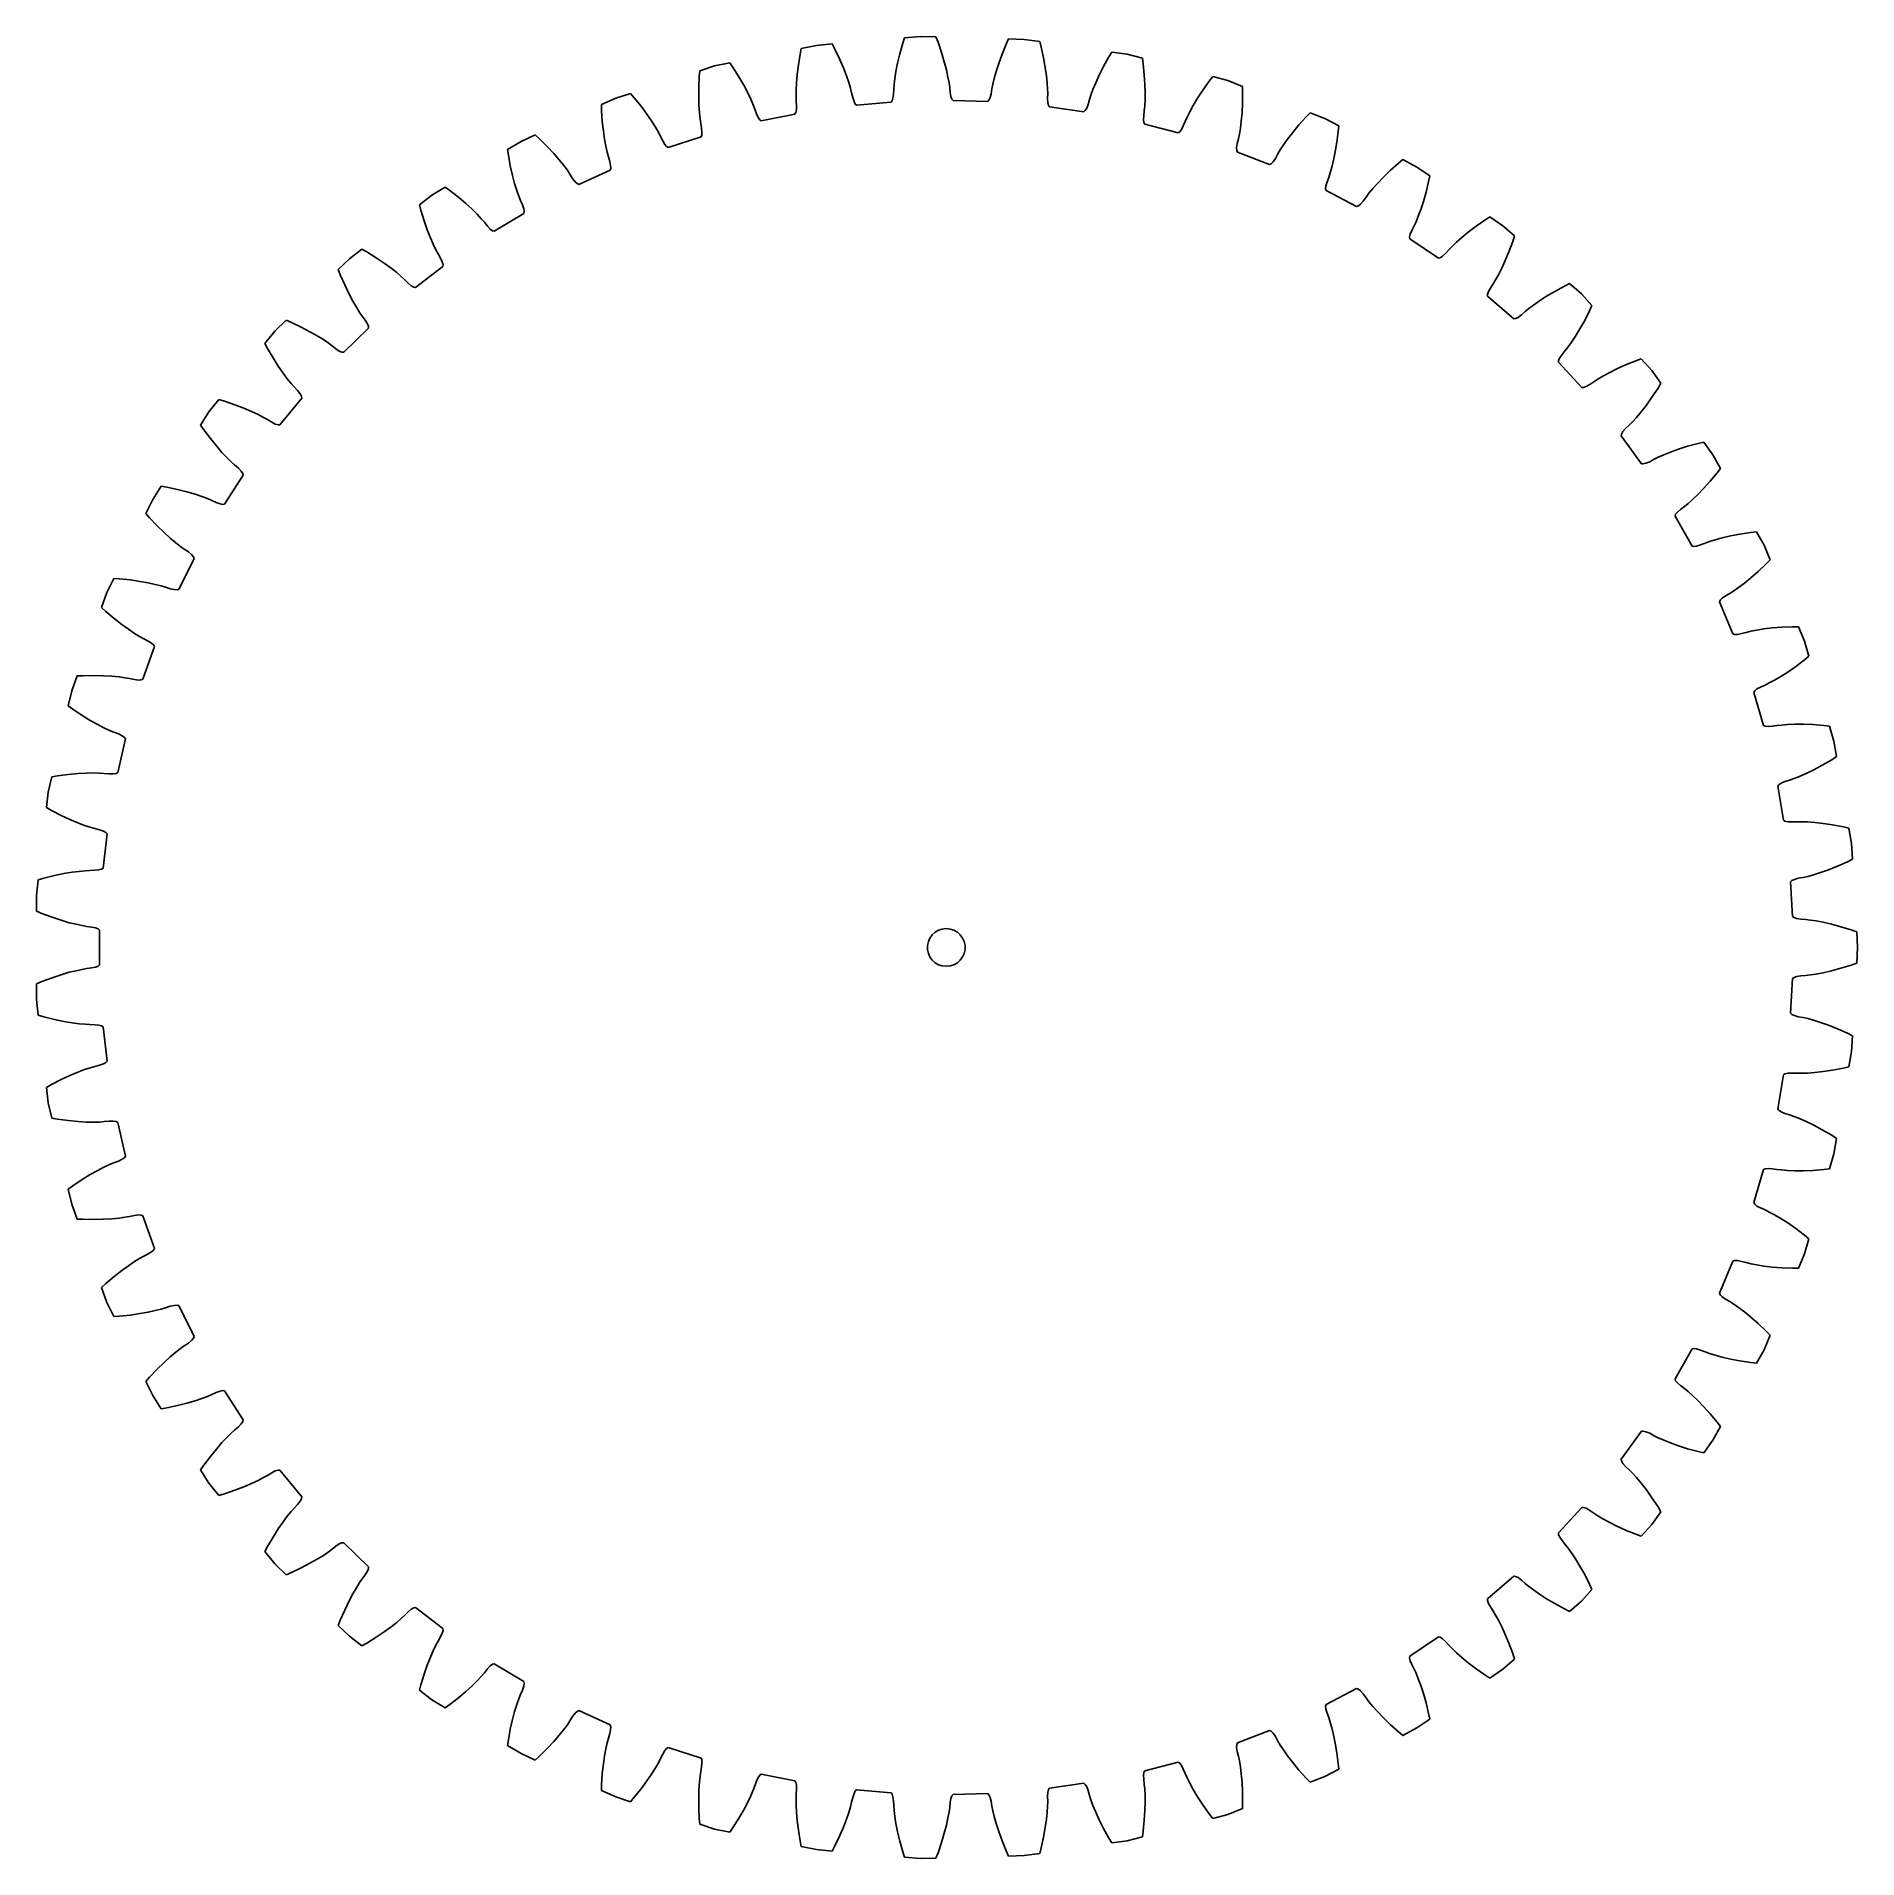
# Model space of a CAD drawing. Extents: x 0 to 145, y 0 to 145.
import ezdxf

# ---------------------------------------------------------------- set-up
doc = ezdxf.new("R2010")
doc.units = 0

msp = doc.modelspace()

# ---------------------------------------------------------------- linework, layer by layer
for p, q in [((70.38, 145.09), (69.14, 144.98)), ((71.63, 145.05), (70.38, 145.09)), ((60.81, 143.68), (60.68, 142.83)), ((60.9, 144.13), (60.81, 143.68)), ((62.13, 144.38), (60.9, 144.13)), ((63.37, 144.49), (62.13, 144.38)), ((63.59, 144.08), (63.37, 144.49)), ((63.96, 143.3), (63.59, 144.08)), ((68.76, 143.71), (68.58, 142.96)), ((69, 144.55), (68.76, 143.71)), ((69.14, 144.98), (69, 144.55)), ((71.8, 144.63), (71.63, 145.05)), ((72.08, 143.8), (71.8, 144.63)), ((72.3, 143.07), (72.08, 143.8)), ((76.9, 143.67), (76.64, 142.94)), ((77.23, 144.47), (76.9, 143.67)), ((77.42, 144.89), (77.23, 144.47)), ((78.67, 144.85), (77.42, 144.89)), ((79.9, 144.68), (78.67, 144.85)), ((80.02, 144.23), (79.9, 144.68)), ((80.21, 143.38), (80.02, 144.23)), ((85.63, 143.85), (85.4, 143.46)), ((86.87, 143.67), (85.63, 143.85)), ((88.08, 143.36), (86.87, 143.67)), ((52.82, 142.35), (52.78, 141.89)), ((54.01, 142.74), (52.82, 142.35)), ((55.23, 142.98), (54.01, 142.74)), ((55.49, 142.6), (55.23, 142.98)), ((55.95, 141.87), (55.49, 142.6)), ((60.68, 142.83), (60.58, 142.06)), ((64.26, 142.59), (63.96, 143.3)), ((64.51, 141.96), (64.26, 142.59)), ((68.45, 142.3), (68.36, 141.74)), ((68.58, 142.96), (68.45, 142.3)), ((72.47, 142.42), (72.3, 143.07)), ((72.59, 141.86), (72.47, 142.42)), ((76.43, 142.3), (76.27, 141.75)), ((76.64, 142.94), (76.43, 142.3)), ((80.34, 142.63), (80.21, 143.38)), ((80.44, 141.96), (80.34, 142.63)), ((84.98, 142.7), (84.63, 142.01)), ((85.4, 143.46), (84.98, 142.7)), ((88.14, 142.9), (88.08, 143.36)), ((88.23, 142.04), (88.14, 142.9)), ((52.78, 141.89), (52.74, 141.02)), ((52.74, 141.02), (52.74, 140.25)), ((56.33, 141.2), (55.95, 141.87)), ((56.65, 140.61), (56.33, 141.2)), ((60.53, 141.39), (60.5, 140.82)), ((60.5, 140.82), (60.5, 140.35)), ((60.58, 142.06), (60.53, 141.39)), ((64.69, 141.42), (64.51, 141.96)), ((64.83, 140.97), (64.69, 141.42)), ((64.92, 140.6), (64.83, 140.97)), ((68.27, 140.89), (68.25, 140.5)), ((68.3, 141.27), (68.27, 140.89)), ((68.36, 141.74), (68.3, 141.27)), ((72.68, 141.39), (72.59, 141.86)), ((72.73, 141.02), (72.68, 141.39)), ((72.77, 140.62), (72.73, 141.02)), ((76.09, 140.92), (76.03, 140.53)), ((76.16, 141.29), (76.09, 140.92)), ((76.27, 141.75), (76.16, 141.29)), ((80.5, 141.39), (80.44, 141.96)), ((80.53, 140.92), (80.5, 141.39)), ((80.54, 140.54), (80.53, 140.92)), ((84.14, 140.87), (83.98, 140.42)), ((84.36, 141.4), (84.14, 140.87)), ((84.63, 142.01), (84.36, 141.4)), ((88.28, 141.27), (88.23, 142.04)), ((88.3, 140.6), (88.28, 141.27)), ((92.89, 140.81), (92.47, 140.17)), ((93.4, 141.52), (92.89, 140.81)), ((93.68, 141.89), (93.4, 141.52)), ((94.88, 141.57), (93.68, 141.89)), ((96.05, 141.11), (94.88, 141.57)), ((96.06, 140.66), (96.05, 141.11)), ((46.13, 140.17), (44.99, 139.66)), ((44.99, 139.66), (45, 139.2)), ((47.31, 140.56), (46.13, 140.17)), ((47.61, 140.21), (47.31, 140.56)), ((48.16, 139.53), (47.61, 140.21)), ((48.61, 138.91), (48.16, 139.53)), ((52.74, 140.25), (52.76, 139.58)), ((52.76, 139.58), (52.8, 139.01)), ((56.89, 140.09), (56.65, 140.61)), ((57.08, 139.65), (56.89, 140.09)), ((57.22, 139.3), (57.08, 139.65)), ((57.34, 138.93), (57.22, 139.3)), ((60.5, 140.35), (60.51, 139.97)), ((60.51, 139.97), (60.54, 139.57)), ((60.54, 139.57), (60.53, 139.25)), ((65.01, 140.22), (64.92, 140.6)), ((65.11, 139.91), (65.01, 140.22)), ((65.21, 139.71), (65.11, 139.91)), ((65.32, 139.61), (65.21, 139.71)), ((68.06, 139.85), (65.32, 139.61)), ((68.14, 139.96), (68.06, 139.85)), ((68.21, 140.18), (68.14, 139.96)), ((68.25, 140.5), (68.21, 140.18)), ((72.83, 140.31), (72.77, 140.62)), ((72.91, 140.1), (72.83, 140.31)), ((73.01, 139.99), (72.91, 140.1)), ((75.76, 139.91), (73.01, 139.99)), ((75.86, 140.01), (75.76, 139.91)), ((75.95, 140.22), (75.86, 140.01)), ((76.03, 140.53), (75.95, 140.22)), ((80.53, 140.14), (80.54, 140.54)), ((80.55, 139.82), (80.53, 140.14)), ((80.61, 139.6), (80.55, 139.82)), ((80.69, 139.49), (80.61, 139.6)), ((83.41, 139.09), (80.69, 139.49)), ((83.64, 139.38), (83.53, 139.18)), ((83.75, 139.68), (83.64, 139.38)), ((83.86, 140.06), (83.75, 139.68)), ((83.98, 140.42), (83.86, 140.06)), ((88.23, 139.18), (88.27, 139.55)), ((88.27, 139.55), (88.29, 140.03)), ((88.29, 140.03), (88.3, 140.6)), ((92.13, 139.59), (91.85, 139.09)), ((92.47, 140.17), (92.13, 139.59)), ((96.01, 139.02), (96.05, 139.79)), ((96.05, 139.79), (96.06, 140.66)), ((45, 139.2), (45.06, 138.33)), ((45.06, 138.33), (45.15, 137.56)), ((48.99, 138.36), (48.61, 138.91)), ((49.29, 137.87), (48.99, 138.36)), ((49.53, 137.46), (49.29, 137.87)), ((52.8, 139.01), (52.85, 138.54)), ((52.85, 138.54), (52.9, 138.17)), ((52.9, 138.17), (52.97, 137.78)), ((57.47, 138.63), (57.34, 138.93)), ((57.6, 138.44), (57.47, 138.63)), ((57.72, 138.36), (57.6, 138.44)), ((60.41, 138.91), (57.72, 138.36)), ((60.49, 139.03), (60.41, 138.91)), ((60.53, 139.25), (60.49, 139.03)), ((83.53, 139.18), (83.41, 139.09)), ((88.17, 138.46), (88.18, 138.78)), ((88.2, 138.24), (88.17, 138.46)), ((88.18, 138.78), (88.23, 139.18)), ((88.27, 138.11), (88.2, 138.24)), ((90.93, 137.41), (88.27, 138.11)), ((91.33, 137.96), (91.19, 137.67)), ((91.48, 138.32), (91.33, 137.96)), ((91.64, 138.67), (91.48, 138.32)), ((91.85, 139.09), (91.64, 138.67)), ((95.88, 137.78), (95.95, 138.35)), ((95.95, 138.35), (96.01, 139.02)), ((100.54, 138.04), (100.05, 137.45)), ((101.12, 138.68), (100.54, 138.04)), ((101.44, 139.01), (101.12, 138.68)), ((102.6, 138.56), (101.44, 139.01)), ((103.71, 137.98), (102.6, 138.56)), ((103.67, 137.52), (103.71, 137.98)), ((38.59, 136.73), (37.52, 136.09)), ((39.72, 137.25), (38.59, 136.73)), ((40.06, 136.94), (39.72, 137.25)), ((40.68, 136.33), (40.06, 136.94)), ((45.15, 137.56), (45.24, 136.9)), ((45.24, 136.9), (45.35, 136.34)), ((49.71, 137.13), (49.53, 137.46)), ((49.88, 136.77), (49.71, 137.13)), ((50.04, 136.49), (49.88, 136.77)), ((50.19, 136.32), (50.04, 136.49)), ((52.93, 137.1), (50.31, 136.25)), ((52.99, 137.23), (52.93, 137.1)), ((52.97, 137.78), (53, 137.46)), ((53, 137.46), (52.99, 137.23)), ((91.05, 137.49), (90.93, 137.41)), ((91.19, 137.67), (91.05, 137.49)), ((95.58, 136.24), (95.63, 136.56)), ((95.63, 136.56), (95.73, 136.94)), ((95.73, 136.94), (95.8, 137.31)), ((95.8, 137.31), (95.88, 137.78)), ((99.31, 136.45), (99.05, 136.05)), ((99.64, 136.91), (99.31, 136.45)), ((100.05, 137.45), (99.64, 136.91)), ((103.43, 135.9), (103.56, 136.66)), ((103.56, 136.66), (103.67, 137.52)), ((37.52, 136.09), (37.59, 135.63)), ((37.59, 135.63), (37.74, 134.78)), ((41.2, 135.76), (40.68, 136.33)), ((41.64, 135.26), (41.2, 135.76)), ((42, 134.81), (41.64, 135.26)), ((45.35, 136.34), (45.45, 135.87)), ((45.45, 135.87), (45.55, 135.51)), ((45.55, 135.51), (45.66, 135.13)), ((45.66, 135.13), (45.73, 134.82)), ((50.31, 136.25), (50.19, 136.32)), ((95.59, 136.01), (95.58, 136.24)), ((95.64, 135.88), (95.59, 136.01)), ((98.2, 134.88), (95.64, 135.88)), ((98.33, 134.95), (98.2, 134.88)), ((98.49, 135.11), (98.33, 134.95)), ((98.67, 135.38), (98.49, 135.11)), ((98.86, 135.73), (98.67, 135.38)), ((99.05, 136.05), (98.86, 135.73)), ((103.16, 134.69), (103.3, 135.24)), ((103.3, 135.24), (103.43, 135.9)), ((108.47, 134.99), (107.82, 134.41)), ((108.83, 135.28), (108.47, 134.99)), ((109.93, 134.69), (108.83, 135.28)), ((37.74, 134.78), (37.91, 134.03)), ((37.91, 134.03), (38.08, 133.38)), ((42.28, 134.43), (42, 134.81)), ((42.49, 134.12), (42.28, 134.43)), ((42.7, 133.78), (42.49, 134.12)), ((42.9, 133.52), (42.7, 133.78)), ((43.06, 133.37), (42.9, 133.52)), ((45.7, 134.45), (43.19, 133.31)), ((45.74, 134.59), (45.7, 134.45)), ((45.73, 134.82), (45.74, 134.59)), ((102.69, 133.19), (102.78, 133.5)), ((102.78, 133.5), (102.92, 133.87)), ((102.92, 133.87), (103.03, 134.23)), ((103.03, 134.23), (103.16, 134.69)), ((107.27, 133.88), (106.8, 133.39)), ((107.82, 134.41), (107.27, 133.88)), ((110.96, 133.99), (109.93, 134.69)), ((110.67, 132.7), (110.87, 133.54)), ((110.87, 133.54), (110.96, 133.99)), ((31.49, 132.45), (30.5, 131.69)), ((32.56, 133.1), (31.49, 132.45)), ((32.93, 132.83), (32.56, 133.1)), ((33.61, 132.29), (32.93, 132.83)), ((34.2, 131.79), (33.61, 132.29)), ((38.08, 133.38), (38.25, 132.83)), ((38.25, 132.83), (38.41, 132.38)), ((38.41, 132.38), (38.55, 132.03)), ((38.55, 132.03), (38.7, 131.67)), ((43.19, 133.31), (43.06, 133.37)), ((102.67, 132.96), (102.69, 133.19)), ((102.71, 132.83), (102.67, 132.96)), ((105.14, 131.54), (102.71, 132.83)), ((105.89, 132.3), (105.66, 131.98)), ((106.12, 132.6), (105.89, 132.3)), ((106.42, 132.97), (106.12, 132.6)), ((106.8, 133.39), (106.42, 132.97)), ((110.45, 131.96), (110.67, 132.7)), ((30.5, 131.69), (30.62, 131.25)), ((30.62, 131.25), (30.88, 130.42)), ((34.69, 131.33), (34.2, 131.79)), ((35.1, 130.93), (34.69, 131.33)), ((35.42, 130.58), (35.1, 130.93)), ((35.67, 130.3), (35.42, 130.58)), ((38.81, 131), (36.46, 129.58)), ((38.7, 131.67), (38.81, 131.36)), ((38.81, 131.36), (38.84, 131.14)), ((38.84, 131.14), (38.81, 131)), ((105.28, 131.59), (105.14, 131.54)), ((105.45, 131.73), (105.28, 131.59)), ((105.66, 131.98), (105.45, 131.73)), ((109.87, 130.34), (110.05, 130.78)), ((110.05, 130.78), (110.25, 131.32)), ((110.25, 131.32), (110.45, 131.96)), ((115.74, 130.72), (115.36, 130.47)), ((116.77, 130.02), (115.74, 130.72)), ((30.88, 130.42), (31.13, 129.69)), ((31.13, 129.69), (31.37, 129.06)), ((35.92, 129.99), (35.67, 130.3)), ((36.14, 129.75), (35.92, 129.99)), ((36.32, 129.62), (36.14, 129.75)), ((36.46, 129.58), (36.32, 129.62)), ((109.36, 129.13), (109.41, 129.35)), ((109.41, 129.35), (109.53, 129.65)), ((109.53, 129.65), (109.71, 130)), ((109.71, 130), (109.87, 130.34)), ((114.03, 129.51), (113.51, 129.08)), ((114.65, 129.97), (114.03, 129.51)), ((115.36, 130.47), (114.65, 129.97)), ((117.72, 129.2), (116.77, 130.02)), ((117.57, 128.76), (117.72, 129.2)), ((25.92, 128.16), (24.93, 127.39)), ((26.32, 127.93), (25.92, 128.16)), ((27.06, 127.47), (26.32, 127.93)), ((31.37, 129.06), (31.6, 128.54)), ((31.6, 128.54), (31.81, 128.11)), ((31.81, 128.11), (31.99, 127.78)), ((31.99, 127.78), (32.18, 127.44)), ((109.38, 128.98), (109.36, 129.13)), ((111.65, 127.43), (109.38, 128.98)), ((112.22, 127.81), (111.98, 127.59)), ((112.48, 128.1), (112.22, 127.81)), ((112.74, 128.37), (112.48, 128.1)), ((113.09, 128.7), (112.74, 128.37)), ((113.51, 129.08), (113.09, 128.7)), ((116.98, 127.24), (117.27, 127.95)), ((117.27, 127.95), (117.57, 128.76)), ((24.93, 127.39), (24.03, 126.52)), ((24.03, 126.52), (24.2, 126.1)), ((27.7, 127.04), (27.06, 127.47)), ((28.24, 126.65), (27.7, 127.04)), ((28.69, 126.29), (28.24, 126.65)), ((29.05, 125.98), (28.69, 126.29)), ((32.37, 126.78), (30.19, 125.1)), ((32.18, 127.44), (32.32, 127.15)), ((32.32, 127.15), (32.38, 126.93)), ((32.38, 126.93), (32.37, 126.78)), ((111.79, 127.46), (111.65, 127.43)), ((111.98, 127.59), (111.79, 127.46)), ((116.44, 126.12), (116.7, 126.63)), ((116.7, 126.63), (116.98, 127.24)), ((24.2, 126.1), (24.55, 125.3)), ((24.55, 125.3), (24.88, 124.61)), ((29.32, 125.73), (29.05, 125.98)), ((29.61, 125.45), (29.32, 125.73)), ((29.85, 125.24), (29.61, 125.45)), ((30.05, 125.13), (29.85, 125.24)), ((30.19, 125.1), (30.05, 125.13)), ((115.64, 124.77), (115.8, 125.05)), ((115.8, 125.05), (116.01, 125.38)), ((116.01, 125.38), (116.21, 125.7)), ((116.21, 125.7), (116.44, 126.12)), ((120.92, 124.79), (120.26, 124.4)), ((121.68, 125.2), (120.92, 124.79)), ((122.09, 125.41), (121.68, 125.2)), ((123.04, 124.59), (122.09, 125.41)), ((24.88, 124.61), (25.2, 124.01)), ((25.2, 124.01), (25.49, 123.52)), ((25.49, 123.52), (25.74, 123.12)), ((115.57, 124.55), (115.64, 124.77)), ((115.57, 124.41), (115.57, 124.55)), ((117.65, 122.61), (115.57, 124.41)), ((118.84, 123.42), (118.55, 123.18)), ((119.22, 123.7), (118.84, 123.42)), ((119.69, 124.03), (119.22, 123.7)), ((120.26, 124.4), (119.69, 124.03)), ((123.88, 123.67), (123.04, 124.59)), ((123.69, 123.25), (123.88, 123.67)), ((19.88, 122.49), (18.99, 121.62)), ((20.31, 122.31), (19.88, 122.49)), ((21.09, 121.94), (20.31, 122.31)), ((21.78, 121.58), (21.09, 121.94)), ((25.74, 123.12), (25.95, 122.81)), ((25.95, 122.81), (26.19, 122.49)), ((26.19, 122.49), (26.36, 122.21)), ((26.36, 122.21), (26.44, 122)), ((26.44, 122), (26.45, 121.86)), ((117.8, 122.62), (117.65, 122.61)), ((118, 122.72), (117.8, 122.62)), ((118.26, 122.92), (118, 122.72)), ((118.55, 123.18), (118.26, 122.92)), ((122.92, 121.81), (123.3, 122.48)), ((123.3, 122.48), (123.69, 123.25)), ((18.99, 121.62), (18.2, 120.65)), ((18.2, 120.65), (18.41, 120.25)), ((22.36, 121.25), (21.78, 121.58)), ((22.85, 120.95), (22.36, 121.25)), ((23.24, 120.69), (22.85, 120.95)), ((23.54, 120.46), (23.24, 120.69)), ((23.85, 120.22), (23.54, 120.46)), ((26.45, 121.86), (24.47, 119.94)), ((121.98, 120.37), (122.26, 120.75)), ((122.26, 120.75), (122.57, 121.23)), ((122.57, 121.23), (122.92, 121.81)), ((18.41, 120.25), (18.85, 119.49)), ((18.85, 119.49), (19.26, 118.84)), ((24.12, 120.04), (23.85, 120.22)), ((24.33, 119.95), (24.12, 120.04)), ((24.47, 119.94), (24.33, 119.95)), ((121.21, 119.15), (121.22, 119.3)), ((123.07, 117.13), (121.21, 119.15)), ((121.22, 119.3), (121.31, 119.5)), ((121.31, 119.5), (121.5, 119.77)), ((121.5, 119.77), (121.75, 120.07)), ((121.75, 120.07), (121.98, 120.37)), ((127.36, 119.25), (126.56, 118.93)), ((127.79, 119.41), (127.36, 119.25)), ((128.64, 118.49), (127.79, 119.41)), ((19.26, 118.84), (19.64, 118.29)), ((19.64, 118.29), (19.98, 117.83)), ((19.98, 117.83), (20.28, 117.46)), ((124.03, 117.59), (123.7, 117.37)), ((124.34, 117.8), (124.03, 117.59)), ((124.75, 118.04), (124.34, 117.8)), ((125.25, 118.31), (124.75, 118.04)), ((125.85, 118.61), (125.25, 118.31)), ((126.56, 118.93), (125.85, 118.61)), ((129.37, 117.48), (128.64, 118.49)), ((14.53, 116.17), (13.74, 115.2)), ((14.97, 116.04), (14.53, 116.17)), ((21.13, 116.3), (19.38, 114.17)), ((20.28, 117.46), (20.53, 117.18)), ((20.53, 117.18), (20.8, 116.89)), ((20.8, 116.89), (21, 116.64)), ((21, 116.64), (21.11, 116.44)), ((21.11, 116.44), (21.13, 116.3)), ((123.21, 117.13), (123.07, 117.13)), ((123.42, 117.21), (123.21, 117.13)), ((123.7, 117.37), (123.42, 117.21)), ((128.21, 115.73), (128.66, 116.36)), ((128.66, 116.36), (129.14, 117.08)), ((129.14, 117.08), (129.37, 117.48)), ((13.74, 115.2), (13.07, 114.15)), ((15.8, 115.76), (14.97, 116.04)), ((16.52, 115.49), (15.8, 115.76)), ((17.13, 115.22), (16.52, 115.49)), ((17.65, 114.98), (17.13, 115.22)), ((18.07, 114.76), (17.65, 114.98)), ((18.4, 114.58), (18.07, 114.76)), ((127.11, 114.41), (127.43, 114.76)), ((127.43, 114.76), (127.8, 115.2)), ((127.8, 115.2), (128.21, 115.73)), ((13.07, 114.15), (13.33, 113.77)), ((13.33, 113.77), (13.85, 113.08)), ((18.74, 114.37), (18.4, 114.58)), ((19.02, 114.22), (18.74, 114.37)), ((19.24, 114.16), (19.02, 114.22)), ((19.38, 114.17), (19.24, 114.16)), ((126.2, 113.29), (126.23, 113.43)), ((127.82, 111.07), (126.2, 113.29)), ((126.23, 113.43), (126.35, 113.63)), ((126.35, 113.63), (126.56, 113.87)), ((126.56, 113.87), (126.85, 114.14)), ((126.85, 114.14), (127.11, 114.41)), ((13.85, 113.08), (14.33, 112.48)), ((14.33, 112.48), (14.77, 111.97)), ((14.77, 111.97), (15.16, 111.55)), ((129.59, 111.78), (129.16, 111.59)), ((130.13, 112), (129.59, 111.78)), ((130.76, 112.22), (130.13, 112)), ((131.49, 112.46), (130.76, 112.22)), ((132.33, 112.69), (131.49, 112.46)), ((132.78, 112.79), (132.33, 112.69)), ((133.51, 111.78), (132.78, 112.79)), ((134.12, 110.69), (133.51, 111.78)), ((15.16, 111.55), (15.5, 111.22)), ((15.5, 111.22), (15.78, 110.97)), ((15.78, 110.97), (16.08, 110.71)), ((16.08, 110.71), (16.31, 110.48)), ((16.31, 110.48), (16.44, 110.3)), ((16.44, 110.3), (16.47, 110.16)), ((127.96, 111.05), (127.82, 111.07)), ((128.18, 111.1), (127.96, 111.05)), ((128.48, 111.23), (128.18, 111.1)), ((128.82, 111.42), (128.48, 111.23)), ((129.16, 111.59), (128.82, 111.42)), ((133.29, 109.67), (133.84, 110.33)), ((133.84, 110.33), (134.12, 110.69)), ((9.94, 109.28), (9.26, 108.23)), ((10.39, 109.2), (9.94, 109.28)), ((11.24, 109.02), (10.39, 109.2)), ((11.98, 108.83), (11.24, 109.02)), ((12.63, 108.64), (11.98, 108.83)), ((16.47, 110.16), (14.99, 107.84)), ((132.3, 108.61), (132.77, 109.09)), ((132.77, 109.09), (133.29, 109.67)), ((9.26, 108.23), (8.71, 107.11)), ((13.17, 108.46), (12.63, 108.64)), ((13.61, 108.29), (13.17, 108.46)), ((13.96, 108.14), (13.61, 108.29)), ((14.32, 107.97), (13.96, 108.14)), ((14.62, 107.86), (14.32, 107.97)), ((14.84, 107.82), (14.62, 107.86)), ((14.99, 107.84), (14.84, 107.82)), ((130.68, 107.22), (130.92, 107.43)), ((130.92, 107.43), (131.24, 107.67)), ((131.24, 107.67), (131.53, 107.91)), ((131.53, 107.91), (131.88, 108.22)), ((131.88, 108.22), (132.3, 108.61)), ((8.71, 107.11), (9.01, 106.77)), ((9.01, 106.77), (9.61, 106.13)), ((9.61, 106.13), (10.16, 105.59)), ((130.5, 106.9), (130.54, 107.04)), ((131.85, 104.51), (130.5, 106.9)), ((130.54, 107.04), (130.68, 107.22)), ((10.16, 105.59), (10.65, 105.14)), ((10.65, 105.14), (11.09, 104.77)), ((11.09, 104.77), (11.46, 104.48)), ((11.46, 104.48), (11.77, 104.26)), ((131.99, 104.47), (131.85, 104.51)), ((132.21, 104.5), (131.99, 104.47)), ((132.52, 104.6), (132.21, 104.5)), ((132.89, 104.74), (132.52, 104.6)), ((133.24, 104.87), (132.89, 104.74)), ((133.69, 105.01), (133.24, 104.87)), ((134.25, 105.17), (133.69, 105.01)), ((134.9, 105.32), (134.25, 105.17)), ((135.66, 105.47), (134.9, 105.32)), ((136.51, 105.6), (135.66, 105.47)), ((136.97, 105.65), (136.51, 105.6)), ((137.58, 104.57), (136.97, 105.65)), ((138.07, 103.42), (137.58, 104.57)), ((12.55, 103.53), (11.34, 101.06)), ((11.77, 104.26), (12.1, 104.04)), ((12.1, 104.04), (12.35, 103.84)), ((12.35, 103.84), (12.5, 103.66)), ((12.5, 103.66), (12.55, 103.53)), ((137.12, 102.49), (137.75, 103.09)), ((137.75, 103.09), (138.07, 103.42)), ((6.16, 101.92), (5.61, 100.8)), ((6.62, 101.89), (6.16, 101.92)), ((7.48, 101.81), (6.62, 101.89)), ((8.24, 101.7), (7.48, 101.81)), ((8.9, 101.59), (8.24, 101.7)), ((9.46, 101.46), (8.9, 101.59)), ((136.02, 101.56), (136.54, 101.98)), ((136.54, 101.98), (137.12, 102.49)), ((5.61, 100.8), (5.19, 99.62)), ((9.92, 101.35), (9.46, 101.46)), ((10.28, 101.24), (9.92, 101.35)), ((10.66, 101.11), (10.28, 101.24)), ((10.97, 101.04), (10.66, 101.11)), ((11.2, 101.02), (10.97, 101.04)), ((11.34, 101.06), (11.2, 101.02)), ((134.03, 100.06), (134.09, 100.19)), ((134.09, 100.19), (134.25, 100.35)), ((134.25, 100.35), (134.52, 100.54)), ((134.52, 100.54), (134.86, 100.74)), ((134.86, 100.74), (135.17, 100.94)), ((135.17, 100.94), (135.56, 101.21)), ((135.56, 101.21), (136.02, 101.56)), ((5.19, 99.62), (5.53, 99.31)), ((5.53, 99.31), (6.19, 98.75)), ((6.19, 98.75), (6.79, 98.27)), ((135.1, 97.53), (134.03, 100.06)), ((6.79, 98.27), (7.34, 97.88)), ((7.34, 97.88), (7.82, 97.56)), ((7.82, 97.56), (8.22, 97.32)), ((8.22, 97.32), (8.55, 97.13)), ((135.24, 97.48), (135.1, 97.53)), ((135.47, 97.48), (135.24, 97.48)), ((135.78, 97.54), (135.47, 97.48)), ((136.16, 97.64), (135.78, 97.54)), ((136.53, 97.73), (136.16, 97.64)), ((137, 97.82), (136.53, 97.73)), ((137.56, 97.91), (137, 97.82)), ((138.23, 97.99), (137.56, 97.91)), ((139, 98.05), (138.23, 97.99)), ((139.86, 98.08), (139, 98.05)), ((140.32, 98.08), (139.86, 98.08)), ((140.81, 96.93), (140.32, 98.08)), ((9.41, 96.5), (8.48, 93.91)), ((8.55, 97.13), (8.9, 96.95)), ((8.9, 96.95), (9.17, 96.78)), ((9.17, 96.78), (9.34, 96.63)), ((9.34, 96.63), (9.41, 96.5)), ((141.16, 95.74), (140.81, 96.93)), ((138.91, 94.12), (139.48, 94.48)), ((139.48, 94.48), (140.11, 94.92)), ((140.11, 94.92), (140.81, 95.45)), ((140.81, 95.45), (141.16, 95.74)), ((2.82, 92.99), (2.54, 91.78)), ((3.24, 94.17), (2.82, 92.99)), ((3.7, 94.19), (3.24, 94.17)), ((4.57, 94.21), (3.7, 94.19)), ((5.34, 94.19), (4.57, 94.21)), ((6.01, 94.15), (5.34, 94.19)), ((6.58, 94.1), (6.01, 94.15)), ((7.05, 94.03), (6.58, 94.1)), ((7.42, 93.97), (7.05, 94.03)), ((7.81, 93.88), (7.42, 93.97)), ((8.13, 93.84), (7.81, 93.88)), ((8.35, 93.85), (8.13, 93.84)), ((8.48, 93.91), (8.35, 93.85)), ((136.77, 92.86), (136.84, 92.98)), ((137.54, 90.22), (136.77, 92.86)), ((136.84, 92.98), (137.02, 93.13)), ((137.02, 93.13), (137.3, 93.28)), ((137.3, 93.28), (137.66, 93.44)), ((137.66, 93.44), (138, 93.61)), ((138, 93.61), (138.42, 93.83)), ((138.42, 93.83), (138.91, 94.12)), ((2.54, 91.78), (2.91, 91.51)), ((2.91, 91.51), (3.63, 91.02)), ((3.63, 91.02), (4.29, 90.62)), ((4.29, 90.62), (4.88, 90.29)), ((4.88, 90.29), (5.38, 90.03)), ((5.38, 90.03), (5.82, 89.83)), ((137.67, 90.16), (137.54, 90.22)), ((137.9, 90.14), (137.67, 90.16)), ((138.22, 90.16), (137.9, 90.14)), ((138.61, 90.22), (138.22, 90.16)), ((138.98, 90.26), (138.61, 90.22)), ((139.46, 90.3), (138.98, 90.26)), ((140.03, 90.32), (139.46, 90.3)), ((140.7, 90.32), (140.03, 90.32)), ((141.47, 90.3), (140.7, 90.32)), ((142.34, 90.23), (141.47, 90.3)), ((142.79, 90.18), (142.34, 90.23)), ((143.14, 88.98), (142.79, 90.18)), ((5.82, 89.83), (6.16, 89.69)), ((6.16, 89.69), (6.53, 89.55)), ((7.09, 89.16), (6.47, 86.48)), ((6.53, 89.55), (6.82, 89.41)), ((6.82, 89.41), (7.01, 89.28)), ((7.01, 89.28), (7.09, 89.16)), ((143.36, 87.75), (143.14, 88.98)), ((141.54, 86.7), (142.22, 87.07)), ((142.22, 87.07), (142.97, 87.5)), ((142.97, 87.5), (143.36, 87.75)), ((1.23, 86.14), (0.94, 84.92)), ((1.68, 86.21), (1.23, 86.14)), ((2.54, 86.33), (1.68, 86.21)), ((3.31, 86.4), (2.54, 86.33)), ((3.98, 86.44), (3.31, 86.4)), ((4.55, 86.45), (3.98, 86.44)), ((5.03, 86.44), (4.55, 86.45)), ((5.4, 86.41), (5.03, 86.44)), ((5.8, 86.37), (5.4, 86.41)), ((6.12, 86.37), (5.8, 86.37)), ((6.34, 86.41), (6.12, 86.37)), ((6.47, 86.48), (6.34, 86.41)), ((138.75, 85.51), (138.94, 85.63)), ((138.94, 85.63), (139.24, 85.76)), ((139.24, 85.76), (139.62, 85.87)), ((139.62, 85.87), (139.98, 86)), ((139.98, 86), (140.42, 86.17)), ((140.42, 86.17), (140.94, 86.41)), ((140.94, 86.41), (141.54, 86.7)), ((0.94, 84.92), (0.8, 83.68)), ((138.67, 85.4), (138.75, 85.51)), ((139.13, 82.69), (138.67, 85.4)), ((0.8, 83.68), (1.2, 83.46)), ((1.2, 83.46), (1.98, 83.06)), ((1.98, 83.06), (2.67, 82.73)), ((2.67, 82.73), (3.29, 82.47)), ((3.29, 82.47), (3.83, 82.27)), ((3.83, 82.27), (4.28, 82.12)), ((4.28, 82.12), (4.64, 82.02)), ((4.64, 82.02), (5.02, 81.92)), ((5.02, 81.92), (5.33, 81.82)), ((5.62, 81.6), (5.31, 78.86)), ((5.33, 81.82), (5.53, 81.71)), ((5.53, 81.71), (5.62, 81.6)), ((139.25, 82.61), (139.13, 82.69)), ((139.48, 82.56), (139.25, 82.61)), ((139.8, 82.55), (139.48, 82.56)), ((140.19, 82.56), (139.8, 82.55)), ((140.57, 82.56), (140.19, 82.56)), ((141.04, 82.55), (140.57, 82.56)), ((141.62, 82.5), (141.04, 82.55)), ((142.28, 82.43), (141.62, 82.5)), ((143.04, 82.31), (142.28, 82.43)), ((143.9, 82.15), (143.04, 82.31)), ((144.34, 82.05), (143.9, 82.15)), ((144.56, 80.82), (144.34, 82.05)), ((144.63, 79.57), (144.56, 80.82)), ((2.18, 78.43), (1.43, 78.27)), ((2.84, 78.54), (2.18, 78.43)), ((3.41, 78.61), (2.84, 78.54)), ((3.88, 78.66), (3.41, 78.61)), ((4.26, 78.68), (3.88, 78.66)), ((4.65, 78.69), (4.26, 78.68)), ((4.97, 78.72), (4.65, 78.69)), ((5.19, 78.78), (4.97, 78.72)), ((5.31, 78.86), (5.19, 78.78)), ((141.53, 78.34), (142.07, 78.51)), ((142.07, 78.51), (142.71, 78.73)), ((142.71, 78.73), (143.42, 79.02)), ((143.42, 79.02), (144.22, 79.37)), ((144.22, 79.37), (144.63, 79.57)), ((0.14, 77.93), (0, 76.69)), ((0.58, 78.06), (0.14, 77.93)), ((1.43, 78.27), (0.58, 78.06)), ((139.7, 77.77), (139.8, 77.87)), ((139.86, 75.02), (139.7, 77.77)), ((139.8, 77.87), (140, 77.97)), ((140, 77.97), (140.31, 78.06)), ((140.31, 78.06), (140.7, 78.13)), ((140.7, 78.13), (141.07, 78.21)), ((141.07, 78.21), (141.53, 78.34)), ((0, 76.69), (0, 75.44)), ((0, 75.44), (0.42, 75.26)), ((0.42, 75.26), (1.24, 74.96)), ((1.24, 74.96), (1.97, 74.71)), ((1.97, 74.71), (2.61, 74.52)), ((2.61, 74.52), (3.17, 74.39)), ((3.17, 74.39), (3.63, 74.29)), ((3.63, 74.29), (4, 74.22)), ((4, 74.22), (4.4, 74.17)), ((4.4, 74.17), (4.71, 74.1)), ((4.71, 74.1), (4.92, 74.02)), ((4.92, 74.02), (5.02, 73.92)), ((71.85, 73.92), (72.14, 74.01)), ((72.14, 74.01), (72.46, 74.05)), ((72.46, 74.05), (72.77, 74.01)), ((72.77, 74.01), (73.07, 73.92)), ((139.97, 74.93), (139.86, 75.02)), ((140.18, 74.86), (139.97, 74.93)), ((140.5, 74.81), (140.18, 74.86)), ((140.89, 74.78), (140.5, 74.81)), ((141.27, 74.73), (140.89, 74.78)), ((141.74, 74.66), (141.27, 74.73)), ((142.3, 74.56), (141.74, 74.66)), ((142.95, 74.41), (142.3, 74.56)), ((143.7, 74.2), (142.95, 74.41)), ((144.53, 73.95), (143.7, 74.2)), ((5.02, 73.92), (5.02, 71.17)), ((70.96, 72.7), (71.03, 73.01)), ((70.96, 72.39), (70.96, 72.7)), ((71.03, 73.01), (71.16, 73.3)), ((71.16, 73.3), (71.34, 73.55)), ((71.34, 73.55), (71.57, 73.76)), ((71.57, 73.76), (71.85, 73.92)), ((73.07, 73.92), (73.34, 73.76)), ((73.34, 73.76), (73.57, 73.55)), ((73.57, 73.55), (73.76, 73.3)), ((73.76, 73.3), (73.88, 73.01)), ((73.88, 73.01), (73.95, 72.7)), ((73.95, 72.7), (73.95, 72.39)), ((144.96, 73.79), (144.53, 73.95)), ((145.03, 72.55), (144.96, 73.79)), ((144.96, 71.3), (145.03, 72.55)), ((5.02, 71.17), (4.92, 71.07)), ((71.03, 72.08), (70.96, 72.39)), ((71.16, 71.8), (71.03, 72.08)), ((71.34, 71.54), (71.16, 71.8)), ((71.57, 71.33), (71.34, 71.54)), ((71.85, 71.17), (71.57, 71.33)), ((72.14, 71.08), (71.85, 71.17)), ((73.07, 71.17), (72.77, 71.08)), ((73.34, 71.33), (73.07, 71.17)), ((73.57, 71.54), (73.34, 71.33)), ((73.76, 71.8), (73.57, 71.54)), ((73.88, 72.08), (73.76, 71.8)), ((73.95, 72.39), (73.88, 72.08)), ((143.7, 70.89), (144.53, 71.14)), ((144.53, 71.14), (144.96, 71.3)), ((0.42, 69.83), (0, 69.65)), ((0, 69.65), (0, 68.4)), ((1.24, 70.13), (0.42, 69.83)), ((1.97, 70.38), (1.24, 70.13)), ((2.61, 70.57), (1.97, 70.38)), ((3.17, 70.7), (2.61, 70.57)), ((3.63, 70.8), (3.17, 70.7)), ((4, 70.87), (3.63, 70.8)), ((4.4, 70.92), (4, 70.87)), ((4.71, 70.99), (4.4, 70.92)), ((4.92, 71.07), (4.71, 70.99)), ((72.46, 71.05), (72.14, 71.08)), ((72.77, 71.08), (72.46, 71.05)), ((139.7, 67.32), (139.86, 70.07)), ((139.86, 70.07), (139.97, 70.16)), ((139.97, 70.16), (140.18, 70.23)), ((140.18, 70.23), (140.5, 70.28)), ((140.5, 70.28), (140.89, 70.31)), ((140.89, 70.31), (141.27, 70.36)), ((141.27, 70.36), (141.74, 70.43)), ((141.74, 70.43), (142.3, 70.53)), ((142.3, 70.53), (142.95, 70.69)), ((142.95, 70.69), (143.7, 70.89)), ((0, 68.4), (0.14, 67.16)), ((0.14, 67.16), (0.58, 67.03)), ((0.58, 67.03), (1.43, 66.82)), ((1.43, 66.82), (2.18, 66.66)), ((139.8, 67.22), (139.7, 67.32)), ((140, 67.12), (139.8, 67.22)), ((140.31, 67.03), (140, 67.12)), ((140.7, 66.96), (140.31, 67.03)), ((141.07, 66.88), (140.7, 66.96)), ((141.53, 66.75), (141.07, 66.88)), ((142.07, 66.58), (141.53, 66.75)), ((2.18, 66.66), (2.84, 66.55)), ((2.84, 66.55), (3.41, 66.48)), ((3.41, 66.48), (3.88, 66.43)), ((3.88, 66.43), (4.26, 66.41)), ((4.26, 66.41), (4.65, 66.4)), ((4.65, 66.4), (4.97, 66.37)), ((4.97, 66.37), (5.19, 66.31)), ((5.19, 66.31), (5.31, 66.23)), ((5.31, 66.23), (5.62, 63.49)), ((142.71, 66.36), (142.07, 66.58)), ((143.42, 66.07), (142.71, 66.36)), ((144.22, 65.72), (143.42, 66.07)), ((144.63, 65.52), (144.22, 65.72)), ((144.56, 64.27), (144.63, 65.52)), ((144.34, 63.04), (144.56, 64.27)), ((3.29, 62.62), (2.67, 62.36)), ((3.83, 62.82), (3.29, 62.62)), ((4.28, 62.97), (3.83, 62.82)), ((4.64, 63.07), (4.28, 62.97)), ((5.02, 63.17), (4.64, 63.07)), ((5.33, 63.27), (5.02, 63.17)), ((5.53, 63.38), (5.33, 63.27)), ((5.62, 63.49), (5.53, 63.38)), ((138.67, 59.69), (139.13, 62.4)), ((139.13, 62.4), (139.25, 62.48)), ((139.25, 62.48), (139.48, 62.53)), ((139.48, 62.53), (139.8, 62.54)), ((139.8, 62.54), (140.19, 62.53)), ((140.19, 62.53), (140.57, 62.53)), ((140.57, 62.53), (141.04, 62.54)), ((141.04, 62.54), (141.62, 62.59)), ((141.62, 62.59), (142.28, 62.66)), ((142.28, 62.66), (143.04, 62.78)), ((143.04, 62.78), (143.9, 62.94)), ((143.9, 62.94), (144.34, 63.04)), ((1.2, 61.64), (0.8, 61.41)), ((0.8, 61.41), (0.94, 60.17)), ((1.98, 62.03), (1.2, 61.64)), ((2.67, 62.36), (1.98, 62.03)), ((0.94, 60.17), (1.23, 58.95)), ((138.75, 59.58), (138.67, 59.69)), ((138.94, 59.46), (138.75, 59.58)), ((1.23, 58.95), (1.68, 58.88)), ((1.68, 58.88), (2.54, 58.76)), ((2.54, 58.76), (3.31, 58.69)), ((3.31, 58.69), (3.98, 58.65)), ((3.98, 58.65), (4.55, 58.64)), ((4.55, 58.64), (5.03, 58.65)), ((5.03, 58.65), (5.4, 58.68)), ((5.4, 58.68), (5.8, 58.72)), ((5.8, 58.72), (6.12, 58.72)), ((6.12, 58.72), (6.34, 58.68)), ((6.34, 58.68), (6.47, 58.61)), ((6.47, 58.61), (7.09, 55.93)), ((139.24, 59.34), (138.94, 59.46)), ((139.62, 59.22), (139.24, 59.34)), ((139.98, 59.09), (139.62, 59.22)), ((140.42, 58.92), (139.98, 59.09)), ((140.94, 58.68), (140.42, 58.92)), ((141.54, 58.39), (140.94, 58.68)), ((142.22, 58.02), (141.54, 58.39)), ((142.97, 57.59), (142.22, 58.02)), ((143.36, 57.34), (142.97, 57.59)), ((143.14, 56.11), (143.36, 57.34)), ((5.82, 55.26), (5.38, 55.06)), ((6.16, 55.4), (5.82, 55.26)), ((6.53, 55.54), (6.16, 55.4)), ((6.82, 55.68), (6.53, 55.54)), ((7.01, 55.81), (6.82, 55.68)), ((7.09, 55.93), (7.01, 55.81)), ((142.79, 54.91), (143.14, 56.11)), ((3.63, 54.07), (2.91, 53.58)), ((4.29, 54.47), (3.63, 54.07)), ((4.88, 54.8), (4.29, 54.47)), ((5.38, 55.06), (4.88, 54.8)), ((136.77, 52.23), (137.54, 54.87)), ((137.54, 54.87), (137.67, 54.93)), ((137.67, 54.93), (137.9, 54.95)), ((137.9, 54.95), (138.22, 54.93)), ((138.22, 54.93), (138.61, 54.87)), ((138.61, 54.87), (138.98, 54.83)), ((138.98, 54.83), (139.46, 54.79)), ((139.46, 54.79), (140.03, 54.77)), ((140.03, 54.77), (140.7, 54.77)), ((140.7, 54.77), (141.47, 54.79)), ((141.47, 54.79), (142.34, 54.86)), ((142.34, 54.86), (142.79, 54.91)), ((2.91, 53.58), (2.54, 53.31)), ((2.54, 53.31), (2.82, 52.1)), ((2.82, 52.1), (3.24, 50.92)), ((3.24, 50.92), (3.7, 50.9)), ((3.7, 50.9), (4.57, 50.88)), ((4.57, 50.88), (5.34, 50.9)), ((5.34, 50.9), (6.01, 50.94)), ((6.01, 50.94), (6.58, 50.99)), ((6.58, 50.99), (7.05, 51.06)), ((7.05, 51.06), (7.42, 51.12)), ((7.42, 51.12), (7.81, 51.21)), ((7.81, 51.21), (8.13, 51.25)), ((8.13, 51.25), (8.35, 51.24)), ((8.35, 51.24), (8.48, 51.18)), ((8.48, 51.18), (9.41, 48.59)), ((136.84, 52.11), (136.77, 52.23)), ((137.02, 51.96), (136.84, 52.11)), ((137.3, 51.81), (137.02, 51.96)), ((137.66, 51.65), (137.3, 51.81)), ((138, 51.48), (137.66, 51.65)), ((138.42, 51.26), (138, 51.48)), ((138.91, 50.97), (138.42, 51.26)), ((139.48, 50.61), (138.91, 50.97)), ((140.11, 50.17), (139.48, 50.61)), ((140.81, 49.64), (140.11, 50.17)), ((141.16, 49.35), (140.81, 49.64)), ((140.81, 48.16), (141.16, 49.35)), ((8.55, 47.96), (8.22, 47.77)), ((8.9, 48.14), (8.55, 47.96)), ((9.17, 48.31), (8.9, 48.14)), ((9.34, 48.46), (9.17, 48.31)), ((9.41, 48.59), (9.34, 48.46)), ((140.32, 47.01), (140.81, 48.16)), ((6.79, 46.82), (6.19, 46.34)), ((7.34, 47.21), (6.79, 46.82)), ((7.82, 47.53), (7.34, 47.21)), ((8.22, 47.77), (7.82, 47.53)), ((134.03, 45.03), (135.1, 47.56)), ((135.1, 47.56), (135.24, 47.61)), ((135.24, 47.61), (135.47, 47.61)), ((135.47, 47.61), (135.78, 47.55)), ((135.78, 47.55), (136.16, 47.45)), ((136.16, 47.45), (136.53, 47.36)), ((136.53, 47.36), (137, 47.27)), ((137, 47.27), (137.56, 47.18)), ((137.56, 47.18), (138.23, 47.1)), ((138.23, 47.1), (139, 47.04)), ((139, 47.04), (139.86, 47.01)), ((139.86, 47.01), (140.32, 47.01)), ((5.53, 45.78), (5.19, 45.47)), ((5.19, 45.47), (5.61, 44.29)), ((6.19, 46.34), (5.53, 45.78)), ((134.09, 44.9), (134.03, 45.03)), ((5.61, 44.29), (6.16, 43.17)), ((8.9, 43.5), (9.46, 43.63)), ((9.46, 43.63), (9.92, 43.74)), ((9.92, 43.74), (10.28, 43.85)), ((10.28, 43.85), (10.66, 43.98)), ((10.66, 43.98), (10.97, 44.05)), ((10.97, 44.05), (11.2, 44.07)), ((11.2, 44.07), (11.34, 44.03)), ((11.34, 44.03), (12.55, 41.56)), ((134.25, 44.74), (134.09, 44.9)), ((134.52, 44.55), (134.25, 44.74)), ((134.86, 44.35), (134.52, 44.55)), ((135.17, 44.15), (134.86, 44.35)), ((135.56, 43.88), (135.17, 44.15)), ((136.02, 43.53), (135.56, 43.88)), ((136.54, 43.11), (136.02, 43.53)), ((6.16, 43.17), (6.62, 43.2)), ((6.62, 43.2), (7.48, 43.28)), ((7.48, 43.28), (8.24, 43.39)), ((8.24, 43.39), (8.9, 43.5)), ((137.12, 42.6), (136.54, 43.11)), ((137.75, 42), (137.12, 42.6)), ((11.77, 40.83), (11.46, 40.61)), ((12.1, 41.05), (11.77, 40.83)), ((12.35, 41.25), (12.1, 41.05)), ((12.5, 41.43), (12.35, 41.25)), ((12.55, 41.56), (12.5, 41.43)), ((137.58, 40.52), (138.07, 41.67)), ((138.07, 41.67), (137.75, 42)), ((10.16, 39.5), (9.61, 38.96)), ((10.65, 39.95), (10.16, 39.5)), ((11.09, 40.32), (10.65, 39.95)), ((11.46, 40.61), (11.09, 40.32)), ((130.5, 38.19), (131.85, 40.58)), ((131.85, 40.58), (131.99, 40.62)), ((131.99, 40.62), (132.21, 40.59)), ((132.21, 40.59), (132.52, 40.49)), ((132.52, 40.49), (132.89, 40.35)), ((132.89, 40.35), (133.24, 40.22)), ((133.24, 40.22), (133.69, 40.08)), ((133.69, 40.08), (134.25, 39.92)), ((134.25, 39.92), (134.9, 39.77)), ((134.9, 39.77), (135.66, 39.62)), ((135.66, 39.62), (136.51, 39.49)), ((136.51, 39.49), (136.97, 39.44)), ((136.97, 39.44), (137.58, 40.52)), ((9.01, 38.32), (8.71, 37.98)), ((8.71, 37.98), (9.26, 36.86)), ((9.61, 38.96), (9.01, 38.32)), ((130.54, 38.05), (130.5, 38.19)), ((130.68, 37.87), (130.54, 38.05)), ((130.92, 37.66), (130.68, 37.87)), ((9.26, 36.86), (9.94, 35.81)), ((11.98, 36.26), (12.63, 36.45)), ((12.63, 36.45), (13.17, 36.63)), ((13.17, 36.63), (13.61, 36.8)), ((13.61, 36.8), (13.96, 36.95)), ((13.96, 36.95), (14.32, 37.12)), ((14.32, 37.12), (14.62, 37.23)), ((14.62, 37.23), (14.84, 37.27)), ((14.84, 37.27), (14.99, 37.25)), ((14.99, 37.25), (16.47, 34.93)), ((131.24, 37.42), (130.92, 37.66)), ((131.53, 37.18), (131.24, 37.42)), ((131.88, 36.87), (131.53, 37.18)), ((132.3, 36.48), (131.88, 36.87)), ((132.77, 36), (132.3, 36.48)), ((9.94, 35.81), (10.39, 35.89)), ((10.39, 35.89), (11.24, 36.07)), ((11.24, 36.07), (11.98, 36.26)), ((16.47, 34.93), (16.44, 34.79)), ((133.29, 35.42), (132.77, 36)), ((133.84, 34.76), (133.29, 35.42)), ((15.16, 33.54), (14.77, 33.12)), ((15.5, 33.87), (15.16, 33.54)), ((15.78, 34.12), (15.5, 33.87)), ((16.08, 34.38), (15.78, 34.12)), ((16.31, 34.61), (16.08, 34.38)), ((16.44, 34.79), (16.31, 34.61)), ((126.2, 31.8), (127.82, 34.02)), ((127.82, 34.02), (127.96, 34.04)), ((127.96, 34.04), (128.18, 33.99)), ((128.18, 33.99), (128.48, 33.86)), ((128.48, 33.86), (128.82, 33.67)), ((128.82, 33.67), (129.16, 33.5)), ((129.16, 33.5), (129.59, 33.31)), ((133.51, 33.31), (134.12, 34.4)), ((134.12, 34.4), (133.84, 34.76)), ((13.85, 32.01), (13.33, 31.32)), ((14.33, 32.61), (13.85, 32.01)), ((14.77, 33.12), (14.33, 32.61)), ((129.59, 33.31), (130.13, 33.09)), ((130.13, 33.09), (130.76, 32.87)), ((130.76, 32.87), (131.49, 32.63)), ((131.49, 32.63), (132.33, 32.4)), ((132.33, 32.4), (132.78, 32.3)), ((132.78, 32.3), (133.51, 33.31)), ((13.33, 31.32), (13.07, 30.94)), ((13.07, 30.94), (13.74, 29.89)), ((18.07, 30.33), (18.4, 30.51)), ((18.4, 30.51), (18.74, 30.72)), ((18.74, 30.72), (19.02, 30.87)), ((19.02, 30.87), (19.24, 30.93)), ((19.24, 30.93), (19.38, 30.92)), ((19.38, 30.92), (21.13, 28.79)), ((126.23, 31.66), (126.2, 31.8)), ((126.35, 31.46), (126.23, 31.66)), ((126.56, 31.22), (126.35, 31.46)), ((126.85, 30.95), (126.56, 31.22)), ((127.11, 30.68), (126.85, 30.95)), ((127.43, 30.33), (127.11, 30.68)), ((13.74, 29.89), (14.53, 28.92)), ((14.53, 28.92), (14.97, 29.05)), ((14.97, 29.05), (15.8, 29.33)), ((15.8, 29.33), (16.52, 29.6)), ((16.52, 29.6), (17.13, 29.87)), ((17.13, 29.87), (17.65, 30.11)), ((17.65, 30.11), (18.07, 30.33)), ((127.8, 29.89), (127.43, 30.33)), ((128.21, 29.36), (127.8, 29.89)), ((128.66, 28.73), (128.21, 29.36)), ((20.28, 27.63), (19.98, 27.26)), ((20.53, 27.91), (20.28, 27.63)), ((20.8, 28.2), (20.53, 27.91)), ((21, 28.45), (20.8, 28.2)), ((21.11, 28.65), (21, 28.45)), ((21.13, 28.79), (21.11, 28.65)), ((121.21, 25.94), (123.07, 27.96)), ((123.07, 27.96), (123.21, 27.96)), ((123.21, 27.96), (123.42, 27.89)), ((123.42, 27.89), (123.7, 27.72)), ((123.7, 27.72), (124.03, 27.5)), ((128.64, 26.6), (129.37, 27.61)), ((129.14, 28.01), (128.66, 28.73)), ((129.37, 27.61), (129.14, 28.01)), ((19.26, 26.25), (18.85, 25.6)), ((19.64, 26.8), (19.26, 26.25)), ((19.98, 27.26), (19.64, 26.8)), ((124.03, 27.5), (124.34, 27.29)), ((124.34, 27.29), (124.75, 27.05)), ((124.75, 27.05), (125.25, 26.78)), ((125.25, 26.78), (125.85, 26.48)), ((125.85, 26.48), (126.56, 26.16)), ((126.56, 26.16), (127.36, 25.84)), ((127.79, 25.68), (128.64, 26.6)), ((18.41, 24.84), (18.2, 24.44)), ((18.85, 25.6), (18.41, 24.84)), ((23.54, 24.63), (23.85, 24.87)), ((23.85, 24.87), (24.12, 25.05)), ((24.12, 25.05), (24.33, 25.14)), ((24.33, 25.14), (24.47, 25.15)), ((24.47, 25.15), (26.45, 23.23)), ((121.22, 25.79), (121.21, 25.94)), ((121.31, 25.59), (121.22, 25.79)), ((121.5, 25.32), (121.31, 25.59)), ((121.75, 25.02), (121.5, 25.32)), ((121.98, 24.72), (121.75, 25.02)), ((122.26, 24.34), (121.98, 24.72)), ((127.36, 25.84), (127.79, 25.68)), ((18.2, 24.44), (18.99, 23.47)), ((18.99, 23.47), (19.88, 22.6)), ((21.09, 23.15), (21.78, 23.51)), ((21.78, 23.51), (22.36, 23.84)), ((22.36, 23.84), (22.85, 24.14)), ((22.85, 24.14), (23.24, 24.4)), ((23.24, 24.4), (23.54, 24.63)), ((26.45, 23.23), (26.44, 23.09)), ((122.57, 23.86), (122.26, 24.34)), ((122.92, 23.28), (122.57, 23.86)), ((123.3, 22.61), (122.92, 23.28)), ((19.88, 22.6), (20.31, 22.78)), ((20.31, 22.78), (21.09, 23.15)), ((25.74, 21.97), (25.49, 21.57)), ((25.95, 22.28), (25.74, 21.97)), ((26.19, 22.6), (25.95, 22.28)), ((26.36, 22.88), (26.19, 22.6)), ((26.44, 23.09), (26.36, 22.88)), ((115.57, 20.68), (117.65, 22.48)), ((117.65, 22.48), (117.8, 22.47)), ((117.8, 22.47), (118, 22.37)), ((118, 22.37), (118.26, 22.17)), ((118.26, 22.17), (118.55, 21.91)), ((118.55, 21.91), (118.84, 21.67)), ((123.69, 21.84), (123.3, 22.61)), ((123.88, 21.42), (123.69, 21.84)), ((24.88, 20.48), (24.55, 19.79)), ((25.2, 21.08), (24.88, 20.48)), ((25.49, 21.57), (25.2, 21.08)), ((115.57, 20.54), (115.57, 20.68)), ((115.64, 20.32), (115.57, 20.54)), ((115.8, 20.04), (115.64, 20.32)), ((118.84, 21.67), (119.22, 21.39)), ((119.22, 21.39), (119.69, 21.06)), ((119.69, 21.06), (120.26, 20.69)), ((120.26, 20.69), (120.92, 20.3)), ((122.09, 19.68), (123.04, 20.5)), ((123.04, 20.5), (123.88, 21.42)), ((24.2, 18.99), (24.03, 18.57)), ((24.55, 19.79), (24.2, 18.99)), ((28.69, 18.8), (29.05, 19.11)), ((29.05, 19.11), (29.32, 19.36)), ((29.32, 19.36), (29.61, 19.64)), ((29.61, 19.64), (29.85, 19.85)), ((29.85, 19.85), (30.05, 19.96)), ((30.05, 19.96), (30.19, 19.99)), ((30.19, 19.99), (32.37, 18.31)), ((116.01, 19.71), (115.8, 20.04)), ((116.21, 19.39), (116.01, 19.71)), ((116.44, 18.97), (116.21, 19.39)), ((116.7, 18.46), (116.44, 18.97)), ((120.92, 20.3), (121.68, 19.89)), ((121.68, 19.89), (122.09, 19.68)), ((24.03, 18.57), (24.93, 17.7)), ((24.93, 17.7), (25.92, 16.93)), ((26.32, 17.16), (27.06, 17.62)), ((27.06, 17.62), (27.7, 18.05)), ((27.7, 18.05), (28.24, 18.44)), ((28.24, 18.44), (28.69, 18.8)), ((32.18, 17.65), (31.99, 17.31)), ((32.32, 17.94), (32.18, 17.65)), ((32.38, 18.16), (32.32, 17.94)), ((32.37, 18.31), (32.38, 18.16)), ((109.38, 16.11), (111.65, 17.66)), ((111.65, 17.66), (111.79, 17.63)), ((111.79, 17.63), (111.98, 17.5)), ((111.98, 17.5), (112.22, 17.28)), ((116.98, 17.85), (116.7, 18.46)), ((117.27, 17.14), (116.98, 17.85)), ((25.92, 16.93), (26.32, 17.16)), ((31.37, 16.03), (31.13, 15.4)), ((31.6, 16.55), (31.37, 16.03)), ((31.81, 16.98), (31.6, 16.55)), ((31.99, 17.31), (31.81, 16.98)), ((109.36, 15.96), (109.38, 16.11)), ((109.41, 15.74), (109.36, 15.96)), ((112.22, 17.28), (112.48, 16.99)), ((112.48, 16.99), (112.74, 16.72)), ((112.74, 16.72), (113.09, 16.39)), ((113.09, 16.39), (113.51, 16.01)), ((113.51, 16.01), (114.03, 15.58)), ((117.57, 16.33), (117.27, 17.14)), ((117.72, 15.89), (117.57, 16.33)), ((30.88, 14.67), (30.62, 13.84)), ((31.13, 15.4), (30.88, 14.67)), ((35.42, 14.51), (35.67, 14.79)), ((35.67, 14.79), (35.92, 15.1)), ((35.92, 15.1), (36.14, 15.34)), ((36.14, 15.34), (36.32, 15.47)), ((36.32, 15.47), (36.46, 15.51)), ((36.46, 15.51), (38.81, 14.09)), ((109.53, 15.44), (109.41, 15.74)), ((109.71, 15.09), (109.53, 15.44)), ((109.87, 14.75), (109.71, 15.09)), ((110.05, 14.31), (109.87, 14.75)), ((114.03, 15.58), (114.65, 15.12)), ((114.65, 15.12), (115.36, 14.62)), ((115.36, 14.62), (115.74, 14.37)), ((115.74, 14.37), (116.77, 15.07)), ((116.77, 15.07), (117.72, 15.89)), ((30.62, 13.84), (30.5, 13.4)), ((30.5, 13.4), (31.49, 12.64)), ((33.61, 12.8), (34.2, 13.3)), ((34.2, 13.3), (34.69, 13.76)), ((34.69, 13.76), (35.1, 14.16)), ((35.1, 14.16), (35.42, 14.51)), ((38.7, 13.42), (38.55, 13.06)), ((38.81, 13.73), (38.7, 13.42)), ((38.81, 14.09), (38.84, 13.95)), ((38.84, 13.95), (38.81, 13.73)), ((102.71, 12.26), (105.14, 13.55)), ((105.14, 13.55), (105.28, 13.5)), ((105.28, 13.5), (105.45, 13.36)), ((105.45, 13.36), (105.66, 13.11)), ((105.66, 13.11), (105.89, 12.79)), ((110.25, 13.77), (110.05, 14.31)), ((110.45, 13.13), (110.25, 13.77)), ((110.67, 12.39), (110.45, 13.13)), ((31.49, 12.64), (32.56, 11.99)), ((32.56, 11.99), (32.93, 12.26)), ((32.93, 12.26), (33.61, 12.8)), ((38.08, 11.71), (37.91, 11.06)), ((38.25, 12.26), (38.08, 11.71)), ((38.41, 12.71), (38.25, 12.26)), ((38.55, 13.06), (38.41, 12.71)), ((42.9, 11.57), (43.06, 11.72)), ((43.06, 11.72), (43.19, 11.78)), ((43.19, 11.78), (45.7, 10.64)), ((102.67, 12.13), (102.71, 12.26)), ((102.69, 11.9), (102.67, 12.13)), ((102.78, 11.59), (102.69, 11.9)), ((105.89, 12.79), (106.12, 12.49)), ((106.12, 12.49), (106.42, 12.12)), ((106.42, 12.12), (106.8, 11.7)), ((106.8, 11.7), (107.27, 11.21)), ((110.87, 11.55), (110.67, 12.39)), ((37.74, 10.31), (37.59, 9.46)), ((37.91, 11.06), (37.74, 10.31)), ((41.64, 9.83), (42, 10.28)), ((42, 10.28), (42.28, 10.66)), ((42.28, 10.66), (42.49, 10.97)), ((42.49, 10.97), (42.7, 11.31)), ((42.7, 11.31), (42.9, 11.57)), ((45.73, 10.27), (45.66, 9.96)), ((45.7, 10.64), (45.74, 10.5)), ((45.74, 10.5), (45.73, 10.27)), ((95.64, 9.21), (98.2, 10.21)), ((98.2, 10.21), (98.33, 10.14)), ((102.92, 11.22), (102.78, 11.59)), ((103.03, 10.86), (102.92, 11.22)), ((103.16, 10.4), (103.03, 10.86)), ((103.3, 9.85), (103.16, 10.4)), ((107.27, 11.21), (107.82, 10.68)), ((107.82, 10.68), (108.47, 10.1)), ((108.83, 9.81), (109.93, 10.4)), ((109.93, 10.4), (110.96, 11.1)), ((110.96, 11.1), (110.87, 11.55)), ((37.59, 9.46), (37.52, 9)), ((37.52, 9), (38.59, 8.36)), ((40.06, 8.15), (40.68, 8.76)), ((40.68, 8.76), (41.2, 9.33)), ((41.2, 9.33), (41.64, 9.83)), ((45.35, 8.75), (45.24, 8.19)), ((45.45, 9.22), (45.35, 8.75)), ((45.55, 9.58), (45.45, 9.22)), ((45.66, 9.96), (45.55, 9.58)), ((50.04, 8.6), (50.19, 8.77)), ((50.19, 8.77), (50.31, 8.84)), ((50.31, 8.84), (52.93, 7.99)), ((95.58, 8.85), (95.59, 9.08)), ((95.63, 8.53), (95.58, 8.85)), ((95.59, 9.08), (95.64, 9.21)), ((98.33, 10.14), (98.49, 9.98)), ((98.49, 9.98), (98.67, 9.71)), ((98.67, 9.71), (98.86, 9.36)), ((98.86, 9.36), (99.05, 9.04)), ((99.05, 9.04), (99.31, 8.65)), ((103.43, 9.19), (103.3, 9.85)), ((103.56, 8.43), (103.43, 9.19)), ((108.47, 10.1), (108.83, 9.81)), ((38.59, 8.36), (39.72, 7.84)), ((39.72, 7.84), (40.06, 8.15)), ((45.15, 7.53), (45.06, 6.76)), ((45.24, 8.19), (45.15, 7.53)), ((49.29, 7.22), (49.53, 7.63)), ((49.53, 7.63), (49.71, 7.96)), ((49.71, 7.96), (49.88, 8.32)), ((49.88, 8.32), (50.04, 8.6)), ((52.97, 7.31), (52.9, 6.92)), ((52.93, 7.99), (52.99, 7.86)), ((53, 7.63), (52.97, 7.31)), ((52.99, 7.86), (53, 7.63)), ((88.27, 6.98), (90.93, 7.68)), ((90.93, 7.68), (91.05, 7.6)), ((91.05, 7.6), (91.19, 7.42)), ((91.19, 7.42), (91.33, 7.13)), ((95.73, 8.15), (95.63, 8.53)), ((95.8, 7.78), (95.73, 8.15)), ((95.88, 7.31), (95.8, 7.78)), ((95.95, 6.74), (95.88, 7.31)), ((99.31, 8.65), (99.64, 8.18)), ((99.64, 8.18), (100.05, 7.65)), ((100.05, 7.65), (100.54, 7.05)), ((103.67, 7.57), (103.56, 8.43)), ((103.71, 7.11), (103.67, 7.57)), ((45, 5.89), (44.99, 5.43)), ((45.06, 6.76), (45, 5.89)), ((48.16, 5.56), (48.61, 6.18)), ((48.61, 6.18), (48.99, 6.73)), ((48.99, 6.73), (49.29, 7.22)), ((52.8, 6.08), (52.76, 5.51)), ((52.85, 6.55), (52.8, 6.08)), ((52.9, 6.92), (52.85, 6.55)), ((57.22, 5.79), (57.34, 6.16)), ((57.34, 6.16), (57.47, 6.46)), ((57.47, 6.46), (57.6, 6.65)), ((57.6, 6.65), (57.72, 6.73)), ((57.72, 6.73), (60.41, 6.18)), ((60.41, 6.18), (60.49, 6.06)), ((60.49, 6.06), (60.53, 5.84)), ((60.53, 5.84), (60.54, 5.52)), ((80.69, 5.6), (83.41, 6)), ((83.41, 6), (83.53, 5.91)), ((83.53, 5.91), (83.64, 5.71)), ((88.17, 6.63), (88.2, 6.85)), ((88.18, 6.31), (88.17, 6.63)), ((88.23, 5.91), (88.18, 6.31)), ((88.2, 6.85), (88.27, 6.98)), ((88.27, 5.54), (88.23, 5.91)), ((91.33, 7.13), (91.48, 6.77)), ((91.48, 6.77), (91.64, 6.42)), ((91.64, 6.42), (91.85, 6)), ((91.85, 6), (92.13, 5.5)), ((96.01, 6.07), (95.95, 6.74)), ((96.05, 5.3), (96.01, 6.07)), ((100.54, 7.05), (101.12, 6.41)), ((101.12, 6.41), (101.44, 6.08)), ((101.44, 6.08), (102.6, 6.53)), ((102.6, 6.53), (103.71, 7.11)), ((44.99, 5.43), (46.13, 4.92)), ((46.13, 4.92), (47.31, 4.53)), ((47.31, 4.53), (47.61, 4.88)), ((47.61, 4.88), (48.16, 5.56)), ((52.76, 5.51), (52.74, 4.84)), ((52.74, 4.84), (52.74, 4.07)), ((56.33, 3.89), (56.65, 4.48)), ((56.65, 4.48), (56.89, 5)), ((56.89, 5), (57.08, 5.44)), ((57.08, 5.44), (57.22, 5.79)), ((60.51, 5.12), (60.5, 4.75)), ((60.5, 4.75), (60.5, 4.27)), ((60.54, 5.52), (60.51, 5.12)), ((64.83, 4.12), (64.92, 4.49)), ((64.92, 4.49), (65.01, 4.87)), ((65.01, 4.87), (65.11, 5.18)), ((65.11, 5.18), (65.21, 5.38)), ((65.21, 5.38), (65.32, 5.48)), ((65.32, 5.48), (68.06, 5.24)), ((68.06, 5.24), (68.14, 5.13)), ((68.14, 5.13), (68.21, 4.91)), ((68.21, 4.91), (68.25, 4.59)), ((68.25, 4.59), (68.27, 4.2)), ((72.73, 4.07), (72.77, 4.47)), ((72.77, 4.47), (72.83, 4.78)), ((72.83, 4.78), (72.91, 4.99)), ((72.91, 4.99), (73.01, 5.1)), ((73.01, 5.1), (75.76, 5.18)), ((75.76, 5.18), (75.86, 5.08)), ((75.86, 5.08), (75.95, 4.87)), ((75.95, 4.87), (76.03, 4.56)), ((76.03, 4.56), (76.09, 4.17)), ((80.53, 4.95), (80.55, 5.27)), ((80.54, 4.55), (80.53, 4.95)), ((80.53, 4.17), (80.54, 4.55)), ((80.55, 5.27), (80.61, 5.49)), ((80.61, 5.49), (80.69, 5.6)), ((83.64, 5.71), (83.75, 5.41)), ((83.75, 5.41), (83.86, 5.03)), ((83.86, 5.03), (83.98, 4.67)), ((83.98, 4.67), (84.14, 4.22)), ((88.29, 5.06), (88.27, 5.54)), ((88.28, 3.82), (88.3, 4.49)), ((88.3, 4.49), (88.29, 5.06)), ((92.13, 5.5), (92.47, 4.92)), ((92.47, 4.92), (92.89, 4.28)), ((96.06, 4.43), (96.05, 5.3)), ((96.05, 3.98), (96.06, 4.43)), ((52.74, 4.07), (52.78, 3.2)), ((52.78, 3.2), (52.82, 2.74)), ((55.49, 2.49), (55.95, 3.22)), ((55.95, 3.22), (56.33, 3.89)), ((60.5, 4.27), (60.53, 3.7)), ((60.53, 3.7), (60.58, 3.03)), ((60.58, 3.03), (60.68, 2.26)), ((64.26, 2.5), (64.51, 3.13)), ((64.51, 3.13), (64.69, 3.67)), ((64.69, 3.67), (64.83, 4.12)), ((68.27, 4.2), (68.3, 3.82)), ((68.3, 3.82), (68.36, 3.35)), ((68.36, 3.35), (68.45, 2.79)), ((72.47, 2.67), (72.59, 3.23)), ((72.59, 3.23), (72.68, 3.7)), ((72.68, 3.7), (72.73, 4.07)), ((76.09, 4.17), (76.16, 3.8)), ((76.16, 3.8), (76.27, 3.34)), ((76.27, 3.34), (76.43, 2.79)), ((80.34, 2.46), (80.44, 3.13)), ((80.44, 3.13), (80.5, 3.7)), ((80.5, 3.7), (80.53, 4.17)), ((84.14, 4.22), (84.36, 3.69)), ((84.36, 3.69), (84.63, 3.08)), ((84.63, 3.08), (84.98, 2.39)), ((88.14, 2.19), (88.23, 3.05)), ((88.23, 3.05), (88.28, 3.82)), ((92.89, 4.28), (93.4, 3.57)), ((93.4, 3.57), (93.68, 3.2)), ((93.68, 3.2), (94.88, 3.52)), ((94.88, 3.52), (96.05, 3.98)), ((52.82, 2.74), (54.01, 2.35)), ((54.01, 2.35), (55.23, 2.11)), ((55.23, 2.11), (55.49, 2.49)), ((60.68, 2.26), (60.81, 1.41)), ((63.59, 1.01), (63.96, 1.79)), ((63.96, 1.79), (64.26, 2.5)), ((68.45, 2.79), (68.58, 2.13)), ((68.58, 2.13), (68.76, 1.38)), ((72.08, 1.29), (72.3, 2.02)), ((72.3, 2.02), (72.47, 2.67)), ((76.43, 2.79), (76.64, 2.15)), ((76.64, 2.15), (76.9, 1.42)), ((80.02, 0.86), (80.21, 1.71)), ((80.21, 1.71), (80.34, 2.46)), ((84.98, 2.39), (85.4, 1.63)), ((85.4, 1.63), (85.63, 1.24)), ((86.87, 1.42), (88.08, 1.73)), ((88.08, 1.73), (88.14, 2.19)), ((60.81, 1.41), (60.9, 0.96)), ((60.9, 0.96), (62.13, 0.71)), ((62.13, 0.71), (63.37, 0.6)), ((63.37, 0.6), (63.59, 1.01)), ((68.76, 1.38), (69, 0.54)), ((69, 0.54), (69.14, 0.11)), ((69.14, 0.11), (70.38, 0)), ((70.38, 0), (71.63, 0.04)), ((71.63, 0.04), (71.8, 0.46)), ((71.8, 0.46), (72.08, 1.29)), ((76.9, 1.42), (77.23, 0.62)), ((77.23, 0.62), (77.42, 0.2)), ((77.42, 0.2), (78.67, 0.24)), ((78.67, 0.24), (79.9, 0.41)), ((79.9, 0.41), (80.02, 0.86)), ((85.63, 1.24), (86.87, 1.42))]:
    msp.add_line(p, q)

doc.saveas('drawing.dxf')
